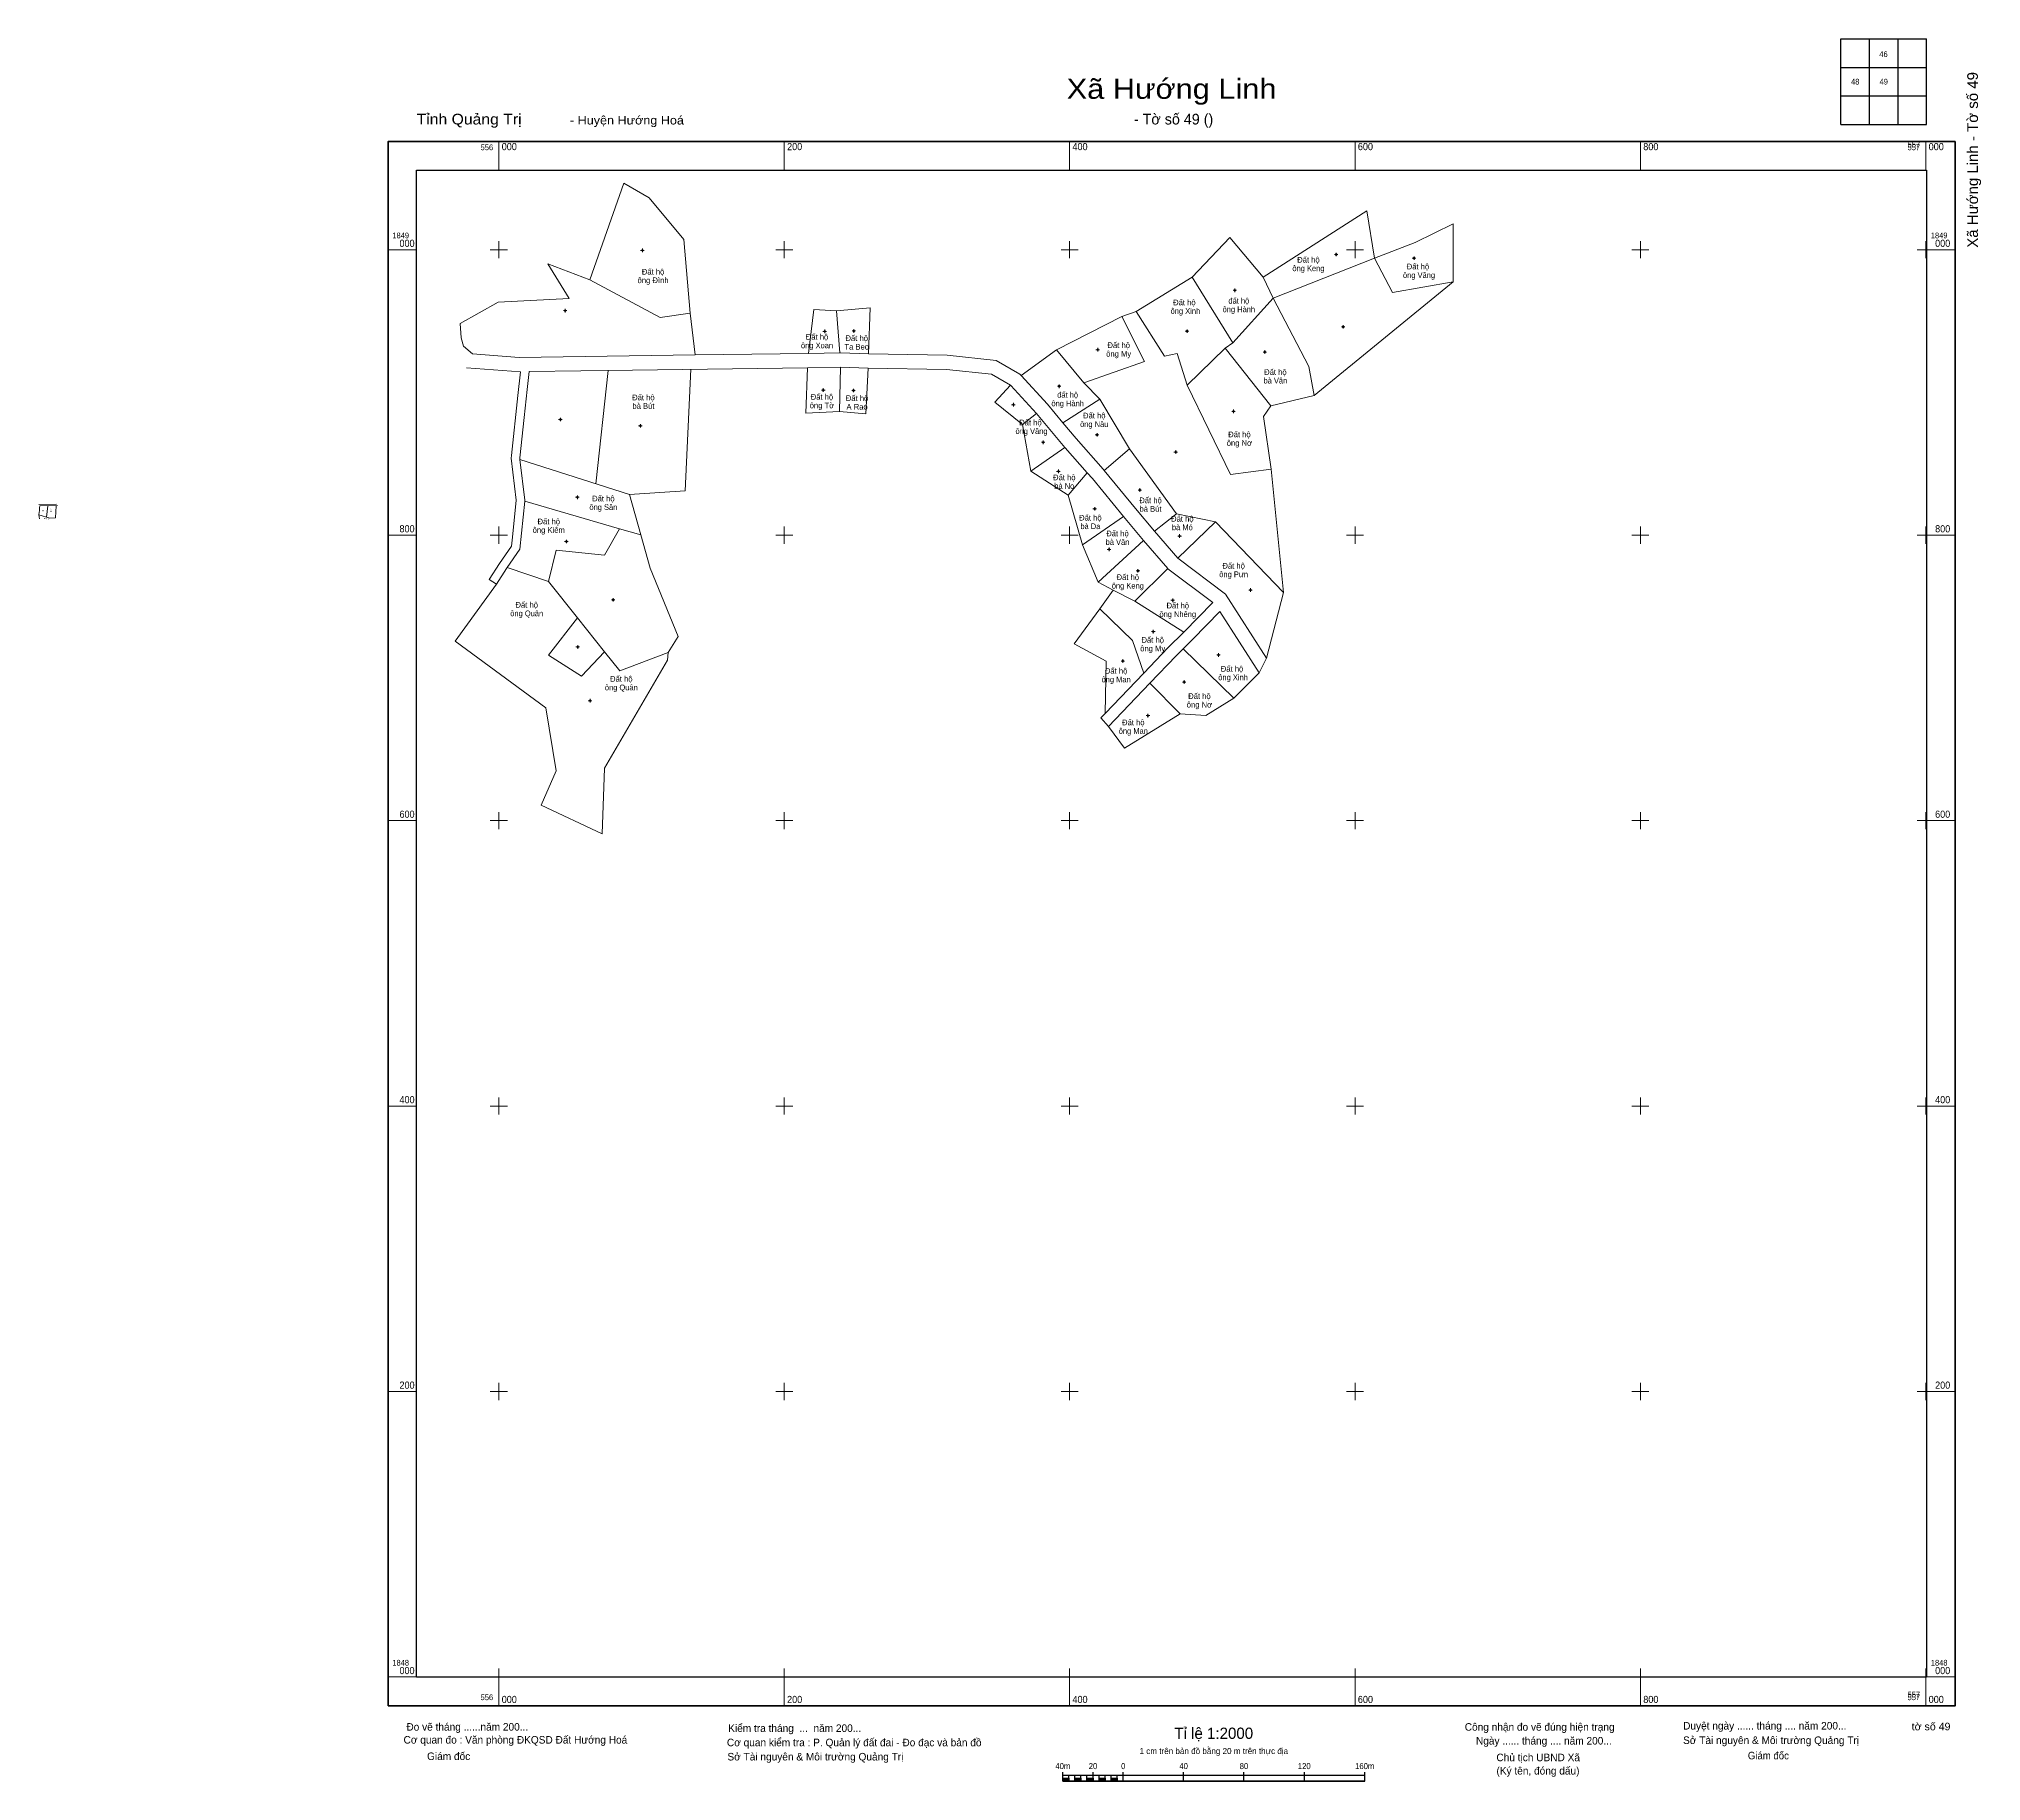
# Model space of a CAD drawing. Header units: metres. Extents: x 555678 to 557039, y 1847927 to 1849148.
import ezdxf
from ezdxf.enums import TextEntityAlignment as Align

# ---------------------------------------------------------------- set-up
doc = ezdxf.new("R2010")
doc.units = ezdxf.units.M
doc.header["$LTSCALE"] = 1.6
for name, color, linetype, lineweight in [('10', 7, 'Continuous', 13), ('11', 7, 'Continuous', 13), ('63', 7, 'Continuous', 13)]:
    doc.layers.add(name, color=color, linetype=linetype, lineweight=lineweight)
doc.layers.add('25', color=7, linetype='Continuous')

msp = doc.modelspace()

# ---------------------------------------------------------------- hatches: boundary and pattern name
at = {"layer": '11'}
for points in [[(556100.75, 1848999.57, 1), (556100.45, 1848999.57, 1)], [(556586.94, 1848996.66, 1), (556586.64, 1848996.66, 1)], [(556641.51, 1848994.09, 1), (556641.21, 1848994.09, 1)], [(556515.89, 1848971.59, 1), (556515.59, 1848971.59, 1)], [(556046.63, 1848957.36, 1), (556046.33, 1848957.36, 1)], [(556591.82, 1848945.99, 1), (556591.52, 1848945.99, 1)], [(556228.5, 1848942.76, 1), (556228.2, 1848942.76, 1)], [(556248.92, 1848943.08, 1), (556248.62, 1848943.08, 1)], [(556482.44, 1848942.93, 1), (556482.14, 1848942.93, 1)], [(556419.8, 1848929.98, 1), (556419.5, 1848929.98, 1)], [(556536.93, 1848928.33, 1), (556536.63, 1848928.33, 1)], [(556392.79, 1848904.37, 1), (556392.49, 1848904.37, 1)], [(556227.48, 1848901.65, 1), (556227.18, 1848901.65, 1)], [(556248.66, 1848901.36, 1), (556248.36, 1848901.36, 1)], [(556360.7, 1848891.39, 1), (556360.4, 1848891.39, 1)], [(556043.25, 1848881.04, 1), (556042.95, 1848881.04, 1)], [(556515.01, 1848886.75, 1), (556514.71, 1848886.75, 1)], [(556099.34, 1848876.61, 1), (556099.04, 1848876.61, 1)], [(556381.59, 1848865.06, 1), (556381.29, 1848865.06, 1)], [(556419.33, 1848870.33, 1), (556419.03, 1848870.33, 1)], [(556474.52, 1848858.26, 1), (556474.22, 1848858.26, 1)], [(556392.31, 1848844.71, 1), (556392.01, 1848844.71, 1)], [(556055.2, 1848826.6, 1), (556054.9, 1848826.6, 1)], [(556449.32, 1848831.65, 1), (556449.02, 1848831.65, 1)], [(555680.54, 1848817.16, 1), (555680.51, 1848817.16, 1)], [(555681.73, 1848811.71, 1), (555681.7, 1848811.71, 1)], [(555686.15, 1848816.71, 1), (555686.12, 1848816.71, 1)], [(556417.72, 1848818.45, 1), (556417.42, 1848818.45, 1)], [(556047.47, 1848795.58, 1), (556047.17, 1848795.58, 1)], [(556477.26, 1848799.38, 1), (556476.96, 1848799.38, 1)], [(556427.77, 1848790.08, 1), (556427.47, 1848790.08, 1)], [(556448.06, 1848775.02, 1), (556447.76, 1848775.02, 1)], [(556080.23, 1848754.67, 1), (556079.93, 1848754.67, 1)], [(556526.91, 1848761.56, 1), (556526.61, 1848761.56, 1)], [(556472.4, 1848754.37, 1), (556472.1, 1848754.37, 1)], [(556458.74, 1848732.44, 1), (556458.44, 1848732.44, 1)], [(556055.45, 1848721.66, 1), (556055.15, 1848721.66, 1)], [(556504.45, 1848716.1, 1), (556504.15, 1848716.1, 1)], [(556437.44, 1848711.8, 1), (556437.14, 1848711.8, 1)], [(556480.41, 1848697.06, 1), (556480.11, 1848697.06, 1)], [(556064.1, 1848684.03, 1), (556063.8, 1848684.03, 1)], [(556455.06, 1848673.56, 1), (556454.76, 1848673.56, 1)]]:
    msp.add_hatch(color=256, dxfattribs=at).paths.add_polyline_path(points)
at = {"layer": '63'}
for points in [[(556395.24, 1847927.02), (556395.24, 1847929.16), (556399.52, 1847929.16), (556399.52, 1847927.02)], [(556403.74, 1847927.02), (556403.74, 1847929.16), (556407.94, 1847929.16), (556407.94, 1847927.02)], [(556412.16, 1847927.02), (556412.16, 1847929.16), (556416.44, 1847929.16), (556416.44, 1847927.02)], [(556420.64, 1847927.02), (556420.64, 1847929.16), (556424.88, 1847929.16), (556424.88, 1847927.02)], [(556429.14, 1847927.02), (556429.14, 1847929.16), (556433.36, 1847929.16), (556433.36, 1847927.02)]]:
    msp.add_hatch(color=256, dxfattribs=at).paths.add_polyline_path(points)

# ---------------------------------------------------------------- linework, layer by layer
at = {"layer": '10'}
for p, q in [((556642.11, 1849005.14), (556613.7, 1848994)), ((556446.74, 1848956.67), (556485.77, 1848980.75)), ((556668.84, 1848977.55), (556571.3, 1848897.98)), ((556514.33, 1848934.71), (556542.68, 1848966.14)), ((556134.08, 1848955.55), (556137.52, 1848926.25)), ((556239.03, 1848927.77), (556236.73, 1848957.26)), ((556390.85, 1848929.93), (556436.68, 1848953.2)), ((556446.74, 1848956.67), (556436.68, 1848953.2)), ((556446.74, 1848956.67), (556466.37, 1848925.37)), ((556137.52, 1848926.25), (556217.01, 1848927.33)), ((556217.01, 1848927.33), (556239.03, 1848927.77)), ((556366.09, 1848911.89), (556390.85, 1848929.93)), ((556390.85, 1848929.93), (556410, 1848906.76)), ((556482.42, 1848905.12), (556509.01, 1848931.01)), ((556509.01, 1848931.01), (556541.11, 1848890.52)), ((555977.41, 1848917.29), (556015.24, 1848914.49)), ((556021.29, 1848914.7), (556019.89, 1848902.06)), ((556021.29, 1848914.7), (556093.73, 1848915.67)), ((556076.7, 1848915.44), (556067.94, 1848836.04)), ((556093.73, 1848915.67), (556216.23, 1848917.31)), ((556216.23, 1848917.31), (556239.33, 1848917.78)), ((556239.33, 1848917.78), (556238.74, 1848886.67)), ((556239.33, 1848917.78), (556258.75, 1848916.97)), ((556421.14, 1848895.32), (556410, 1848906.76)), ((556019.89, 1848902.06), (556017.72, 1848882.4)), ((556421.14, 1848895.32), (556395.24, 1848878.82)), ((556441.97, 1848860.51), (556421.14, 1848895.32)), ((556571.3, 1848897.98), (556541.11, 1848890.52)), ((556367.06, 1848877.62), (556376.82, 1848885.34)), ((556372.71, 1848844.78), (556367.06, 1848877.62)), ((556376.82, 1848885.34), (556396.63, 1848861.5)), ((556014.72, 1848853.06), (556091.61, 1848828.47)), ((556424.25, 1848845.35), (556441.97, 1848860.51)), ((556474.81, 1848814.97), (556441.97, 1848860.51)), ((556398.91, 1848827.92), (556412.38, 1848843.73)), ((556412.38, 1848843.73), (556415.95, 1848839.7)), ((556415.95, 1848839.7), (556437.86, 1848813.19)), ((556541.22, 1848846.26), (556549.83, 1848759.85)), ((556018.13, 1848823.72), (556084.57, 1848804.47)), ((556091.61, 1848828.47), (556099.49, 1848800.15)), ((556408.94, 1848793.18), (556398.91, 1848827.92)), ((555689.97, 1848821.68), (555677.63, 1848821.51)), ((555677.69, 1848814.36), (555685.38, 1848811.9)), ((555678.2, 1848819.26), (555677.99, 1848817.29)), ((555678.34, 1848820.52), (555678.2, 1848819.26)), ((555678.34, 1848820.52), (555690.62, 1848820.68)), ((555683.88, 1848820.6), (555683.01, 1848812.66)), ((556437.86, 1848813.19), (556408.94, 1848793.18)), ((556437.86, 1848813.19), (556451.77, 1848796.31)), ((556459.38, 1848802.8), (556474.81, 1848814.97)), ((556084.57, 1848804.47), (556099.49, 1848800.15)), ((556419.93, 1848766.98), (556451.77, 1848796.31)), ((556468.75, 1848776.59), (556451.77, 1848796.31)), ((556408.94, 1848793.18), (556419.93, 1848766.98)), ((555993.29, 1848768.99), (555998.33, 1848765.72)), ((556034.9, 1848767.45), (556005.83, 1848777.42)), ((556468.75, 1848776.59), (556445.6, 1848753.74)), ((555969.47, 1848725.68), (555998.33, 1848765.72)), ((556055.17, 1848742.05), (556034.9, 1848767.45)), ((556430.56, 1848761.5), (556419.93, 1848766.98)), ((556421.12, 1848748.5), (556430.56, 1848761.5)), ((556445.6, 1848753.74), (556430.56, 1848761.5)), ((556549.83, 1848759.85), (556538.04, 1848713.77)), ((556074.14, 1848718.27), (556055.17, 1848742.05)), ((556480.01, 1848732.15), (556445.6, 1848753.74)), ((556479.55, 1848720.37), (556515.15, 1848685.79)), ((556451.97, 1848703.39), (556424.83, 1848675.11)), ((556532.74, 1848703.51), (556515.15, 1848685.79)), ((556532.74, 1848703.51), (556538.04, 1848713.77)), ((556427.15, 1848665.97), (556456.26, 1848696.31)), ((556477.54, 1848674.89), (556456.26, 1848696.31)), ((556421.82, 1848671.98), (556424.83, 1848675.11)), ((556427.15, 1848665.97), (556421.82, 1848671.98))]:
    msp.add_line(p, q, dxfattribs=at)
for points in [[(556134.08, 1848955.55), (556129.53, 1849007.07), (556105.34, 1849036.39), (556087.66, 1849046.65), (556063.75, 1848978.98)], [(556613.7, 1848994), (556608.28, 1849027.18), (556535.54, 1848980.88)], [(556668.84, 1848977.55), (556668.73, 1849018.13), (556642.11, 1849005.14)], [(556535.54, 1848980.88), (556512.36, 1849008.48), (556485.77, 1848980.75)], [(556063.75, 1848978.98), (556034.38, 1848990.13), (556049.3, 1848965.94), (555999.62, 1848963.31), (555972.8, 1848948.4)], [(556613.7, 1848994), (556542.68, 1848966.14), (556535.54, 1848980.88)], [(556668.84, 1848977.55), (556626.21, 1848970.06), (556613.7, 1848994)], [(556134.08, 1848955.55), (556113.13, 1848952.49), (556063.75, 1848978.98)], [(556509.01, 1848931.01), (556514.33, 1848934.71), (556485.77, 1848980.75)], [(556259.15, 1848926.97), (556260.28, 1848959.19), (556236.73, 1848957.26)], [(556571.3, 1848897.98), (556567.69, 1848918.26), (556542.68, 1848966.14)], [(556137.52, 1848926.25), (556014.18, 1848924.6), (555981.43, 1848927.03), (555975.26, 1848932.36), (555973.6, 1848938.29), (555972.8, 1848948.4)], [(556236.73, 1848957.26), (556220.67, 1848958.19), (556217.01, 1848927.33)], [(556436.68, 1848953.2), (556452.55, 1848921.66), (556410, 1848906.76)], [(556239.03, 1848927.77), (556239.53, 1848927.78), (556259.15, 1848926.97)], [(556366.09, 1848911.89), (556365.19, 1848912.88), (556348.4, 1848922.46), (556314.13, 1848926.07), (556259.15, 1848926.97)], [(556466.37, 1848925.37), (556475.25, 1848927.23), (556482.42, 1848905.12)], [(555993.29, 1848768.99), (556000.37, 1848780.07), (556008.82, 1848792.42), (556009.46, 1848798.57), (556012.18, 1848824.56), (556008.55, 1848854.04), (556008.75, 1848855.87), (556013.4, 1848897.87), (556015.24, 1848914.49)], [(556091.61, 1848828.47), (556130.62, 1848831.09), (556134.57, 1848916.22)], [(556216.23, 1848917.31), (556215.04, 1848885.52), (556238.74, 1848886.67)], [(556258.75, 1848916.97), (556257.25, 1848884.94), (556238.74, 1848886.67)], [(556258.75, 1848916.97), (556313.61, 1848916.07), (556345.26, 1848912.74), (556358.54, 1848905.17)], [(556358.54, 1848905.17), (556347.48, 1848893.27), (556367.06, 1848877.62)], [(556358.54, 1848905.17), (556358.87, 1848904.98), (556376.82, 1848885.34)], [(556395.24, 1848878.82), (556384.56, 1848891.69), (556366.09, 1848911.89)], [(556541.22, 1848846.26), (556512.8, 1848842.49), (556482.42, 1848905.12)], [(556017.72, 1848882.4), (556014.59, 1848854.11), (556014.72, 1848853.06)], [(556424.25, 1848845.35), (556423.46, 1848846.3), (556404.51, 1848867.65), (556395.24, 1848878.82)], [(556541.22, 1848846.26), (556535.79, 1848883.13), (556541.11, 1848890.52)], [(556014.72, 1848853.06), (556018.22, 1848824.63), (556018.13, 1848823.72)], [(556396.63, 1848861.5), (556372.71, 1848844.78), (556398.91, 1848827.92)], [(556412.38, 1848843.73), (556396.97, 1848861.09), (556396.63, 1848861.5)], [(556424.25, 1848845.35), (556446.22, 1848818.78), (556459.38, 1848802.8)], [(556018.13, 1848823.72), (556014.63, 1848790.29), (556005.83, 1848777.42)], [(555677.99, 1848817.29), (555677.67, 1848814.46), (555677.69, 1848814.36)], [(555677.69, 1848814.36), (555678.04, 1848811.51), (555678.03, 1848811.42)], [(555685.38, 1848811.9), (555689.28, 1848812.16), (555689.67, 1848820.67)], [(556459.38, 1848802.8), (556475.75, 1848783.79), (556502.25, 1848809.35)], [(556474.81, 1848814.97), (556502.25, 1848809.35), (556549.83, 1848759.85)], [(556084.57, 1848804.47), (556073.95, 1848786), (556040.17, 1848789.6), (556034.9, 1848767.45)], [(556118.56, 1848717.88), (556125.65, 1848728.96), (556105.97, 1848776.86), (556099.49, 1848800.15)], [(556538.04, 1848713.77), (556509.31, 1848758.58), (556475.75, 1848783.79)], [(555998.33, 1848765.72), (556005.36, 1848776.74), (556005.83, 1848777.42)], [(556468.75, 1848776.59), (556468.89, 1848776.43), (556500.32, 1848752.83), (556480.01, 1848732.15)], [(556055.17, 1848742.05), (556034.71, 1848715.97), (556057.86, 1848701.27), (556074.14, 1848718.27)], [(556421.12, 1848748.5), (556403.25, 1848723.88), (556425.55, 1848711.83), (556424.83, 1848675.11)], [(556451.97, 1848703.39), (556444.02, 1848726.25), (556421.12, 1848748.5)], [(556532.74, 1848703.51), (556505.23, 1848746.42), (556486.33, 1848727.17), (556479.55, 1848720.37)], [(556480.01, 1848732.15), (556468.93, 1848721.04), (556451.97, 1848703.39)], [(555969.47, 1848725.68), (556033.03, 1848679.08), (556040.26, 1848634.83), (556029.66, 1848610.83), (556072.37, 1848590.65), (556074.02, 1848636.76), (556118.26, 1848712.5), (556118.56, 1848717.88)], [(556074.14, 1848718.27), (556084.83, 1848704.88), (556118.56, 1848717.88)], [(556456.26, 1848696.31), (556474.64, 1848715.45), (556479.55, 1848720.37)], [(556477.54, 1848674.89), (556438.54, 1848650.82), (556427.15, 1848665.97)], [(556477.54, 1848674.89), (556495.47, 1848673.76), (556515.15, 1848685.79)]]:
    msp.add_lwpolyline(points, dxfattribs=at)
at = {"layer": '11'}
for p, q in [((556100.6, 1849000.82), (556100.6, 1849000.2)), ((556099.98, 1848999.57), (556099.35, 1848999.57)), ((556100.6, 1848998.94), (556100.6, 1848998.32)), ((556101.85, 1848999.57), (556101.22, 1848999.57)), ((556586.16, 1848996.66), (556585.54, 1848996.66)), ((556586.79, 1848997.91), (556586.79, 1848997.28)), ((556586.79, 1848996.04), (556586.79, 1848995.41)), ((556588.04, 1848996.66), (556587.42, 1848996.66)), ((556640.74, 1848994.09), (556640.11, 1848994.09)), ((556641.36, 1848995.34), (556641.36, 1848994.72)), ((556641.36, 1848993.46), (556641.36, 1848992.84)), ((556642.61, 1848994.09), (556641.98, 1848994.09)), ((556515.74, 1848972.84), (556515.74, 1848972.22)), ((556515.12, 1848971.59), (556514.49, 1848971.59)), ((556515.74, 1848970.96), (556515.74, 1848970.34)), ((556516.99, 1848971.59), (556516.36, 1848971.59)), ((556045.86, 1848957.36), (556045.23, 1848957.36)), ((556046.48, 1848958.61), (556046.48, 1848957.98)), ((556046.48, 1848956.74), (556046.48, 1848956.11)), ((556047.73, 1848957.36), (556047.1, 1848957.36)), ((556591.05, 1848945.99), (556590.42, 1848945.99)), ((556591.67, 1848947.24), (556591.67, 1848946.62)), ((556591.67, 1848945.36), (556591.67, 1848944.74)), ((556592.92, 1848945.99), (556592.3, 1848945.99)), ((556227.72, 1848942.76), (556227.1, 1848942.76)), ((556228.35, 1848944.01), (556228.35, 1848943.38)), ((556228.35, 1848942.14), (556228.35, 1848941.51)), ((556229.6, 1848942.76), (556228.98, 1848942.76)), ((556248.14, 1848943.08), (556247.52, 1848943.08)), ((556248.77, 1848944.33), (556248.77, 1848943.7)), ((556248.77, 1848942.46), (556248.77, 1848941.83)), ((556250.02, 1848943.08), (556249.4, 1848943.08)), ((556481.66, 1848942.93), (556481.04, 1848942.93)), ((556482.29, 1848944.18), (556482.29, 1848943.56)), ((556482.29, 1848942.3), (556482.29, 1848941.68)), ((556483.54, 1848942.93), (556482.92, 1848942.93)), ((556419.02, 1848929.98), (556418.4, 1848929.98)), ((556419.65, 1848931.23), (556419.65, 1848930.6)), ((556419.65, 1848929.36), (556419.65, 1848928.73)), ((556420.9, 1848929.98), (556420.28, 1848929.98)), ((556536.16, 1848928.33), (556535.53, 1848928.33)), ((556536.78, 1848929.58), (556536.78, 1848928.96)), ((556536.78, 1848927.7), (556536.78, 1848927.08)), ((556538.03, 1848928.33), (556537.4, 1848928.33)), ((556392.02, 1848904.37), (556391.39, 1848904.37)), ((556392.64, 1848905.62), (556392.64, 1848905)), ((556393.89, 1848904.37), (556393.26, 1848904.37)), ((556226.7, 1848901.65), (556226.08, 1848901.65)), ((556227.33, 1848902.9), (556227.33, 1848902.28)), ((556227.33, 1848901.02), (556227.33, 1848900.4)), ((556228.58, 1848901.65), (556227.95, 1848901.65)), ((556247.88, 1848901.36), (556247.26, 1848901.36)), ((556248.51, 1848902.61), (556248.51, 1848901.98)), ((556248.51, 1848900.74), (556248.51, 1848900.11)), ((556249.76, 1848901.36), (556249.14, 1848901.36)), ((556359.93, 1848891.39), (556359.3, 1848891.39)), ((556360.55, 1848892.64), (556360.55, 1848892.02)), ((556360.55, 1848890.76), (556360.55, 1848890.14)), ((556361.8, 1848891.39), (556361.18, 1848891.39)), ((556392.64, 1848903.74), (556392.64, 1848903.12)), ((556042.47, 1848881.04), (556041.85, 1848881.04)), ((556043.1, 1848882.29), (556043.1, 1848881.67)), ((556043.1, 1848880.41), (556043.1, 1848879.79)), ((556044.35, 1848881.04), (556043.72, 1848881.04)), ((556099.19, 1848877.86), (556099.19, 1848877.23)), ((556514.24, 1848886.75), (556513.61, 1848886.75)), ((556514.86, 1848888), (556514.86, 1848887.38)), ((556514.86, 1848886.12), (556514.86, 1848885.5)), ((556516.11, 1848886.75), (556515.48, 1848886.75)), ((556098.57, 1848876.61), (556097.94, 1848876.61)), ((556099.19, 1848875.99), (556099.19, 1848875.36)), ((556100.44, 1848876.61), (556099.81, 1848876.61)), ((556380.81, 1848865.06), (556380.19, 1848865.06)), ((556381.44, 1848866.31), (556381.44, 1848865.68)), ((556381.44, 1848864.44), (556381.44, 1848863.81)), ((556382.69, 1848865.06), (556382.06, 1848865.06)), ((556418.56, 1848870.33), (556417.93, 1848870.33)), ((556419.18, 1848871.58), (556419.18, 1848870.96)), ((556419.18, 1848869.7), (556419.18, 1848869.08)), ((556420.43, 1848870.33), (556419.81, 1848870.33)), ((556473.74, 1848858.26), (556473.12, 1848858.26)), ((556474.37, 1848859.51), (556474.37, 1848858.88)), ((556474.37, 1848857.64), (556474.37, 1848857.01)), ((556475.62, 1848858.26), (556475, 1848858.26)), ((556391.54, 1848844.71), (556390.91, 1848844.71)), ((556392.16, 1848845.96), (556392.16, 1848845.34)), ((556392.16, 1848844.08), (556392.16, 1848843.46)), ((556393.41, 1848844.71), (556392.78, 1848844.71)), ((556054.43, 1848826.6), (556053.8, 1848826.6)), ((556055.05, 1848827.85), (556055.05, 1848827.22)), ((556055.05, 1848825.98), (556055.05, 1848825.35)), ((556056.3, 1848826.6), (556055.68, 1848826.6)), ((556448.55, 1848831.65), (556447.92, 1848831.65)), ((556449.17, 1848832.9), (556449.17, 1848832.28)), ((556449.17, 1848831.02), (556449.17, 1848830.4)), ((556450.42, 1848831.65), (556449.8, 1848831.65)), ((555680.46, 1848817.16), (555680.4, 1848817.16)), ((555680.52, 1848817.28), (555680.52, 1848817.22)), ((555680.52, 1848817.09), (555680.52, 1848817.03)), ((555680.65, 1848817.16), (555680.59, 1848817.16)), ((555681.66, 1848811.71), (555681.59, 1848811.71)), ((555681.72, 1848811.84), (555681.72, 1848811.77)), ((555681.72, 1848811.65), (555681.72, 1848811.59)), ((555681.84, 1848811.71), (555681.78, 1848811.71)), ((555686.07, 1848816.71), (555686.01, 1848816.71)), ((555686.13, 1848816.84), (555686.13, 1848816.77)), ((555686.13, 1848816.65), (555686.13, 1848816.59)), ((555686.26, 1848816.71), (555686.2, 1848816.71)), ((556416.94, 1848818.45), (556416.32, 1848818.45)), ((556417.57, 1848819.7), (556417.57, 1848819.08)), ((556417.57, 1848817.82), (556417.57, 1848817.2)), ((556418.82, 1848818.45), (556418.19, 1848818.45)), ((556046.69, 1848795.58), (556046.07, 1848795.58)), ((556047.32, 1848796.83), (556047.32, 1848796.2)), ((556048.57, 1848795.58), (556047.94, 1848795.58)), ((556476.48, 1848799.38), (556475.86, 1848799.38)), ((556477.11, 1848800.63), (556477.11, 1848800)), ((556477.11, 1848798.76), (556477.11, 1848798.13)), ((556478.36, 1848799.38), (556477.74, 1848799.38)), ((556047.32, 1848794.96), (556047.32, 1848794.33)), ((556427, 1848790.08), (556426.37, 1848790.08)), ((556427.62, 1848791.33), (556427.62, 1848790.7)), ((556427.62, 1848789.46), (556427.62, 1848788.83)), ((556428.87, 1848790.08), (556428.24, 1848790.08)), ((556447.28, 1848775.02), (556446.66, 1848775.02)), ((556447.91, 1848776.27), (556447.91, 1848775.64)), ((556447.91, 1848774.4), (556447.91, 1848773.77)), ((556449.16, 1848775.02), (556448.54, 1848775.02)), ((556079.45, 1848754.67), (556078.83, 1848754.67)), ((556080.08, 1848755.92), (556080.08, 1848755.3)), ((556081.33, 1848754.67), (556080.7, 1848754.67)), ((556472.25, 1848755.62), (556472.25, 1848755)), ((556526.14, 1848761.56), (556525.51, 1848761.56)), ((556526.76, 1848762.81), (556526.76, 1848762.18)), ((556526.76, 1848760.94), (556526.76, 1848760.31)), ((556528.01, 1848761.56), (556527.38, 1848761.56)), ((556080.08, 1848754.04), (556080.08, 1848753.42)), ((556471.62, 1848754.37), (556471, 1848754.37)), ((556472.25, 1848753.74), (556472.25, 1848753.12)), ((556473.5, 1848754.37), (556472.88, 1848754.37)), ((556457.96, 1848732.44), (556457.34, 1848732.44)), ((556458.59, 1848733.69), (556458.59, 1848733.06)), ((556458.59, 1848731.82), (556458.59, 1848731.19)), ((556459.84, 1848732.44), (556459.22, 1848732.44)), ((556054.68, 1848721.66), (556054.05, 1848721.66)), ((556055.3, 1848722.91), (556055.3, 1848722.28)), ((556055.3, 1848721.04), (556055.3, 1848720.41)), ((556056.55, 1848721.66), (556055.93, 1848721.66)), ((556503.68, 1848716.1), (556503.05, 1848716.1)), ((556504.3, 1848717.35), (556504.3, 1848716.72)), ((556504.3, 1848715.48), (556504.3, 1848714.85)), ((556505.55, 1848716.1), (556504.93, 1848716.1)), ((556436.66, 1848711.8), (556436.04, 1848711.8)), ((556437.29, 1848713.05), (556437.29, 1848712.42)), ((556437.29, 1848711.18), (556437.29, 1848710.55)), ((556438.54, 1848711.8), (556437.92, 1848711.8)), ((556479.64, 1848697.06), (556479.01, 1848697.06)), ((556480.26, 1848698.31), (556480.26, 1848697.68)), ((556480.26, 1848696.44), (556480.26, 1848695.81)), ((556481.51, 1848697.06), (556480.88, 1848697.06)), ((556063.32, 1848684.03), (556062.7, 1848684.03)), ((556063.95, 1848685.28), (556063.95, 1848684.66)), ((556063.95, 1848683.4), (556063.95, 1848682.78)), ((556065.2, 1848684.03), (556064.57, 1848684.03)), ((556454.28, 1848673.56), (556453.66, 1848673.56)), ((556454.91, 1848674.81), (556454.91, 1848674.18)), ((556456.16, 1848673.56), (556455.54, 1848673.56)), ((556454.91, 1848672.94), (556454.91, 1848672.31))]:
    msp.add_line(p, q, dxfattribs=at)
for points in [[(556100.6, 1849000.2), (556099.98, 1848999.57), (556100.6, 1848998.94), (556101.22, 1848999.57)], [(556586.79, 1848997.28), (556586.16, 1848996.66), (556586.79, 1848996.04), (556587.42, 1848996.66)], [(556641.36, 1848994.72), (556640.74, 1848994.09), (556641.36, 1848993.46), (556641.98, 1848994.09)], [(556515.74, 1848972.22), (556515.12, 1848971.59), (556515.74, 1848970.96), (556516.36, 1848971.59)], [(556046.48, 1848957.98), (556045.86, 1848957.36), (556046.48, 1848956.74), (556047.1, 1848957.36)], [(556591.67, 1848946.62), (556591.05, 1848945.99), (556591.67, 1848945.36), (556592.3, 1848945.99)], [(556228.35, 1848943.38), (556227.72, 1848942.76), (556228.35, 1848942.14), (556228.98, 1848942.76)], [(556248.77, 1848943.7), (556248.14, 1848943.08), (556248.77, 1848942.46), (556249.4, 1848943.08)], [(556482.29, 1848943.56), (556481.66, 1848942.93), (556482.29, 1848942.3), (556482.92, 1848942.93)], [(556419.65, 1848930.6), (556419.02, 1848929.98), (556419.65, 1848929.36), (556420.28, 1848929.98)], [(556536.78, 1848928.96), (556536.16, 1848928.33), (556536.78, 1848927.7), (556537.4, 1848928.33)], [(556392.64, 1848905), (556392.02, 1848904.37), (556392.64, 1848903.74), (556393.26, 1848904.37)], [(556227.33, 1848902.28), (556226.7, 1848901.65), (556227.33, 1848901.02), (556227.95, 1848901.65)], [(556248.51, 1848901.98), (556247.88, 1848901.36), (556248.51, 1848900.74), (556249.14, 1848901.36)], [(556360.55, 1848892.02), (556359.93, 1848891.39), (556360.55, 1848890.76), (556361.18, 1848891.39)], [(556043.1, 1848881.67), (556042.47, 1848881.04), (556043.1, 1848880.41), (556043.72, 1848881.04)], [(556099.19, 1848877.23), (556098.57, 1848876.61), (556099.19, 1848875.99), (556099.81, 1848876.61)], [(556514.86, 1848887.38), (556514.24, 1848886.75), (556514.86, 1848886.12), (556515.48, 1848886.75)], [(556381.44, 1848865.68), (556380.81, 1848865.06), (556381.44, 1848864.44), (556382.06, 1848865.06)], [(556419.18, 1848870.96), (556418.56, 1848870.33), (556419.18, 1848869.7), (556419.81, 1848870.33)], [(556474.37, 1848858.88), (556473.74, 1848858.26), (556474.37, 1848857.64), (556475, 1848858.26)], [(556392.16, 1848845.34), (556391.54, 1848844.71), (556392.16, 1848844.08), (556392.78, 1848844.71)], [(556055.05, 1848827.22), (556054.43, 1848826.6), (556055.05, 1848825.98), (556055.68, 1848826.6)], [(556449.17, 1848832.28), (556448.55, 1848831.65), (556449.17, 1848831.02), (556449.8, 1848831.65)], [(555680.52, 1848817.22), (555680.46, 1848817.16), (555680.52, 1848817.09), (555680.59, 1848817.16)], [(555681.72, 1848811.77), (555681.66, 1848811.71), (555681.72, 1848811.65), (555681.78, 1848811.71)], [(555686.13, 1848816.77), (555686.07, 1848816.71), (555686.13, 1848816.65), (555686.2, 1848816.71)], [(556417.57, 1848819.08), (556416.94, 1848818.45), (556417.57, 1848817.82), (556418.19, 1848818.45)], [(556047.32, 1848796.2), (556046.69, 1848795.58), (556047.32, 1848794.96), (556047.94, 1848795.58)], [(556477.11, 1848800), (556476.48, 1848799.38), (556477.11, 1848798.76), (556477.74, 1848799.38)], [(556427.62, 1848790.7), (556427, 1848790.08), (556427.62, 1848789.46), (556428.24, 1848790.08)], [(556447.91, 1848775.64), (556447.28, 1848775.02), (556447.91, 1848774.4), (556448.54, 1848775.02)], [(556080.08, 1848755.3), (556079.45, 1848754.67), (556080.08, 1848754.04), (556080.7, 1848754.67)], [(556472.25, 1848755), (556471.62, 1848754.37), (556472.25, 1848753.74), (556472.88, 1848754.37)], [(556526.76, 1848762.18), (556526.14, 1848761.56), (556526.76, 1848760.94), (556527.38, 1848761.56)], [(556458.59, 1848733.06), (556457.96, 1848732.44), (556458.59, 1848731.82), (556459.22, 1848732.44)], [(556055.3, 1848722.28), (556054.68, 1848721.66), (556055.3, 1848721.04), (556055.93, 1848721.66)], [(556504.3, 1848716.72), (556503.68, 1848716.1), (556504.3, 1848715.48), (556504.93, 1848716.1)], [(556437.29, 1848712.42), (556436.66, 1848711.8), (556437.29, 1848711.18), (556437.92, 1848711.8)], [(556480.26, 1848697.68), (556479.64, 1848697.06), (556480.26, 1848696.44), (556480.88, 1848697.06)], [(556063.95, 1848684.66), (556063.32, 1848684.03), (556063.95, 1848683.4), (556064.57, 1848684.03)], [(556454.91, 1848674.18), (556454.28, 1848673.56), (556454.91, 1848672.94), (556455.54, 1848673.56)]]:
    msp.add_lwpolyline(points, close=True, dxfattribs=at)
for centre, radius in [((556100.6, 1848999.57), 0.15), ((556586.79, 1848996.66), 0.15), ((556641.36, 1848994.09), 0.15), ((556515.74, 1848971.59), 0.15), ((556046.48, 1848957.36), 0.15), ((556591.67, 1848945.99), 0.15), ((556228.35, 1848942.76), 0.15), ((556248.77, 1848943.08), 0.15), ((556482.29, 1848942.93), 0.15), ((556419.65, 1848929.98), 0.15), ((556536.78, 1848928.33), 0.15), ((556392.64, 1848904.37), 0.15), ((556227.33, 1848901.65), 0.15), ((556248.51, 1848901.36), 0.15), ((556360.55, 1848891.39), 0.15), ((556043.1, 1848881.04), 0.15), ((556514.86, 1848886.75), 0.15), ((556099.19, 1848876.61), 0.15), ((556381.44, 1848865.06), 0.15), ((556419.18, 1848870.33), 0.15), ((556474.37, 1848858.26), 0.15), ((556392.16, 1848844.71), 0.15), ((556055.05, 1848826.6), 0.15), ((556449.17, 1848831.65), 0.15), ((555680.52, 1848817.16), 0.015), ((555681.72, 1848811.71), 0.015), ((555686.13, 1848816.71), 0.015), ((556417.57, 1848818.45), 0.15), ((556047.32, 1848795.58), 0.15), ((556477.11, 1848799.38), 0.15), ((556427.62, 1848790.08), 0.15), ((556447.91, 1848775.02), 0.15), ((556080.08, 1848754.67), 0.15), ((556526.76, 1848761.56), 0.15), ((556472.25, 1848754.37), 0.15), ((556458.59, 1848732.44), 0.15), ((556055.3, 1848721.66), 0.15), ((556504.3, 1848716.1), 0.15), ((556437.29, 1848711.8), 0.15), ((556480.26, 1848697.06), 0.15), ((556063.95, 1848684.03), 0.15), ((556454.91, 1848673.56), 0.15)]:
    msp.add_circle(centre, radius, dxfattribs=at)
at = {"layer": '63', "lineweight": 25}
for p, q in [((556940.53, 1849147.75), (557000.53, 1849147.75)), ((556940.53, 1849087.75), (556940.53, 1849147.75)), ((556960.53, 1849087.75), (556960.53, 1849147.75)), ((556980.53, 1849087.75), (556980.53, 1849147.75)), ((556940.53, 1849127.75), (557000.53, 1849127.75)), ((556940.53, 1849107.75), (557000.53, 1849107.75)), ((556395.24, 1847927.02), (556395.24, 1847933.36)), ((556395.24, 1847931.26), (556606.82, 1847931.26)), ((556395.24, 1847927.02), (556395.24, 1847931.26)), ((556399.52, 1847927.02), (556399.52, 1847931.26)), ((556403.74, 1847927.02), (556403.74, 1847931.26)), ((556407.94, 1847927.02), (556407.94, 1847931.26)), ((556412.16, 1847927.02), (556412.16, 1847931.26)), ((556416.44, 1847927.02), (556416.44, 1847933.36)), ((556416.44, 1847927.02), (556416.44, 1847931.26)), ((556420.64, 1847927.02), (556420.64, 1847931.26)), ((556424.88, 1847927.02), (556424.88, 1847931.26)), ((556429.14, 1847927.02), (556429.14, 1847931.26)), ((556433.36, 1847927.02), (556433.36, 1847931.26)), ((556437.52, 1847927.02), (556437.52, 1847933.36)), ((556479.9, 1847927.02), (556479.9, 1847933.36)), ((556522.18, 1847927.02), (556522.18, 1847933.36)), ((556564.5, 1847927.02), (556564.5, 1847933.36)), ((556606.82, 1847927.02), (556606.82, 1847933.36))]:
    msp.add_line(p, q, dxfattribs=at)
at = {"layer": '63'}
for p, q in [((556000, 1849055.75), (556000, 1849075.75)), ((556200, 1849055.75), (556200, 1849075.75)), ((556400, 1849055.75), (556400, 1849075.75)), ((556600, 1849055.75), (556600, 1849075.75)), ((556800, 1849055.75), (556800, 1849075.75)), ((557000, 1849055.75), (557000, 1849075.75)), ((555922.36, 1849000), (555942.36, 1849000)), ((555994, 1849000), (556006, 1849000)), ((556000, 1848994), (556000, 1849006)), ((556194, 1849000), (556206, 1849000)), ((556200, 1848994), (556200, 1849006)), ((556394, 1849000), (556406, 1849000)), ((556400, 1848994), (556400, 1849006)), ((556594, 1849000), (556606, 1849000)), ((556600, 1848994), (556600, 1849006)), ((556794, 1849000), (556806, 1849000)), ((556800, 1848994), (556800, 1849006)), ((556994, 1849000), (557006, 1849000)), ((557000, 1848994), (557000, 1849006)), ((557000.53, 1849000), (557020.53, 1849000)), ((555922.36, 1848800), (555942.36, 1848800)), ((555994, 1848800), (556006, 1848800)), ((556000, 1848794), (556000, 1848806)), ((556194, 1848800), (556206, 1848800)), ((556200, 1848794), (556200, 1848806)), ((556394, 1848800), (556406, 1848800)), ((556400, 1848794), (556400, 1848806)), ((556594, 1848800), (556606, 1848800)), ((556600, 1848794), (556600, 1848806)), ((556794, 1848800), (556806, 1848800)), ((556800, 1848794), (556800, 1848806)), ((556994, 1848800), (557006, 1848800)), ((557000, 1848794), (557000, 1848806)), ((557000.53, 1848800), (557020.53, 1848800)), ((556000, 1848594), (556000, 1848606)), ((556200, 1848594), (556200, 1848606)), ((556400, 1848594), (556400, 1848606)), ((556600, 1848594), (556600, 1848606)), ((556800, 1848594), (556800, 1848606)), ((557000, 1848594), (557000, 1848606)), ((555922.36, 1848600), (555942.36, 1848600)), ((555994, 1848600), (556006, 1848600)), ((556194, 1848600), (556206, 1848600)), ((556394, 1848600), (556406, 1848600)), ((556594, 1848600), (556606, 1848600)), ((556794, 1848600), (556806, 1848600)), ((556994, 1848600), (557006, 1848600)), ((557000.53, 1848600), (557020.53, 1848600)), ((556000, 1848394), (556000, 1848406)), ((556200, 1848394), (556200, 1848406)), ((556400, 1848394), (556400, 1848406)), ((556600, 1848394), (556600, 1848406)), ((556800, 1848394), (556800, 1848406)), ((557000, 1848394), (557000, 1848406)), ((555922.36, 1848400), (555942.36, 1848400)), ((555994, 1848400), (556006, 1848400)), ((556194, 1848400), (556206, 1848400)), ((556394, 1848400), (556406, 1848400)), ((556594, 1848400), (556606, 1848400)), ((556794, 1848400), (556806, 1848400)), ((556994, 1848400), (557006, 1848400)), ((557000.53, 1848400), (557020.53, 1848400)), ((555922.36, 1848200), (555942.36, 1848200)), ((555994, 1848200), (556006, 1848200)), ((556000, 1848194), (556000, 1848206)), ((556194, 1848200), (556206, 1848200)), ((556200, 1848194), (556200, 1848206)), ((556394, 1848200), (556406, 1848200)), ((556400, 1848194), (556400, 1848206)), ((556594, 1848200), (556606, 1848200)), ((556600, 1848194), (556600, 1848206)), ((556794, 1848200), (556806, 1848200)), ((556800, 1848194), (556800, 1848206)), ((556994, 1848200), (557006, 1848200)), ((557000, 1848194), (557000, 1848206)), ((557000.53, 1848200), (557020.53, 1848200)), ((556000, 1847994), (556000, 1848006)), ((556200, 1847994), (556200, 1848006)), ((556400, 1847994), (556400, 1848006)), ((556600, 1847994), (556600, 1848006)), ((556800, 1847994), (556800, 1848006)), ((557000, 1847994), (557000, 1848006)), ((555922.36, 1848000), (555942.36, 1848000)), ((555994, 1848000), (556006, 1848000)), ((556000, 1847979.77), (556000, 1847999.77)), ((556194, 1848000), (556206, 1848000)), ((556200, 1847979.77), (556200, 1847999.77)), ((556394, 1848000), (556406, 1848000)), ((556400, 1847979.77), (556400, 1847999.77)), ((556594, 1848000), (556606, 1848000)), ((556600, 1847979.77), (556600, 1847999.77)), ((556794, 1848000), (556806, 1848000)), ((556800, 1847979.77), (556800, 1847999.77)), ((556994, 1848000), (557006, 1848000)), ((557000, 1847979.77), (557000, 1847999.77)), ((557000.53, 1848000), (557020.53, 1848000))]:
    msp.add_line(p, q, dxfattribs=at)
at = {"layer": '63', "lineweight": 40}
msp.add_line((556395.24, 1847927.02), (556606.82, 1847927.02), dxfattribs=at)
at = {"layer": '63', "lineweight": 25}
msp.add_lwpolyline([(556940.53, 1849087.75), (557000.53, 1849087.75), (557000.53, 1849147.75)], dxfattribs=at)
at = {"layer": '63', "lineweight": 40}
msp.add_lwpolyline([(555922.36, 1847979.77), (555922.36, 1849075.75), (557020.53, 1849075.75), (557020.53, 1847979.77)], close=True, dxfattribs=at)
at = {"layer": '63', "lineweight": 25}
for points in [[(555942.36, 1847999.77), (555942.36, 1849055.75), (557000.53, 1849055.75), (557000.53, 1847999.77)], [(556395.24, 1847927.02), (556395.24, 1847929.16), (556399.52, 1847929.16), (556399.52, 1847927.02)], [(556403.74, 1847927.02), (556403.74, 1847929.16), (556407.94, 1847929.16), (556407.94, 1847927.02)], [(556412.16, 1847927.02), (556412.16, 1847929.16), (556416.44, 1847929.16), (556416.44, 1847927.02)], [(556420.64, 1847927.02), (556420.64, 1847929.16), (556424.88, 1847929.16), (556424.88, 1847927.02)], [(556429.14, 1847927.02), (556429.14, 1847929.16), (556433.36, 1847929.16), (556433.36, 1847927.02)]]:
    msp.add_lwpolyline(points, close=True, dxfattribs=at)

# ---------------------------------------------------------------- texts
at = {"layer": '25'}
for s, height, p in [('Đất hộ', 4, (556108.09, 1848982.6)), ('Đất hộ', 4, (556567.34, 1848990.98)), ('Đất hộ ', 4, (556644.86, 1848986.21)), ('ông Đình', 4, (556108.08, 1848976.6)), ('Đất hộ ', 4, (556481.14, 1848961.07)), ('Đất hộ', 4, (556222.98, 1848936.95)), ('Ta Beo', 4, (556250.8, 1848930.04)), ('Đất hộ', 4, (556250.8, 1848936.04)), ('Đất hộ', 4, (556434.38, 1848931.13)), ('ông My', 4, (556434.38, 1848925.13)), ('Đất hộ', 4, (556544.18, 1848912.29)), ('Đất hộ', 4, (556101.29, 1848894.5)), ('bà Bút', 4, (556101.29, 1848888.5)), ('ông Tờ', 4, (556226.42, 1848888.92)), ('Đất hộ', 4, (556226.42, 1848894.92)), ('Đất hộ', 4, (556251.03, 1848893.99)), ('A Rao', 4, (556251.04, 1848887.99)), ('Đất hộ ', 4, (556373.28, 1848876.92)), ('Đất hộ', 4, (556417.27, 1848881.8)), ('ông Nơ', 4, (556518.98, 1848862.61)), ('Đất hộ', 4, (556518.98, 1848868.61)), ('Đất hộ', 4, (556396.26, 1848838.47)), ('Đất hộ', 4, (556073.24, 1848823.66)), ('Đất hộ', 4, (556456.71, 1848822.42)), ('Đất hộ', 0.4, (555683.54, 1848811.42)), ('Đất hộ', 0.4, (555686.34, 1848818.5)), ('bà Bút', 0.4, (555686.33, 1848817.9)), ('Đất hộ', 4, (556034.97, 1848807.62)), ('Đất hộ', 4, (556414.54, 1848810.25)), ('bà Bút', 4, (556456.71, 1848816.42)), ('Đất hộ', 4, (556478.98, 1848809.5)), ('ông Kiêm', 4, (556034.97, 1848801.62)), ('Đất hộ', 4, (556433.55, 1848799.19)), ('Đất hộ', 4, (556440.77, 1848768.6)), ('Đất hộ', 4, (556514.95, 1848776.58)), ('Đất hộ', 4, (556019.52, 1848749.21)), ('Đất hộ', 4, (556475.78, 1848748.68)), ('Đất hộ', 4, (556458.22, 1848724.62)), ('ông My', 4, (556458.22, 1848718.62)), ('Đất hộ', 4, (556085.82, 1848697.3)), ('Đất hộ', 4, (556432.59, 1848702.91)), ('Đất hộ ', 4, (556514.55, 1848704.39)), ('Đất hộ', 4, (556490.96, 1848685.26)), ('ông Nơ', 4, (556490.96, 1848679.26)), ('Đất hộ', 4, (556444.62, 1848666.8))]:
    msp.add_text(s, height=height, dxfattribs=at).set_placement(p, align=Align.CENTER)
at = {"layer": '25', "width": 0.95}
for s, height, p in [('ông Keng', 4, (556567.34, 1848984.98)), ('ông Văng', 4, (556644.86, 1848980.21)), ('ông Xinh', 4, (556481.14, 1848955.07)), ('ông Hành', 4, (556518.59, 1848956.23)), ('đất hộ', 4, (556518.59, 1848962.23)), ('ông Xoan', 4, (556222.98, 1848930.95)), ('bà Vân', 4, (556544.18, 1848906.29)), ('ông Hành', 4, (556398.62, 1848890.33)), ('đất hộ', 4, (556398.62, 1848896.33)), ('ông Nâu', 4, (556417.27, 1848875.8)), ('ông Văng', 4, (556373.29, 1848870.92)), ('bà No', 4, (556396.26, 1848832.47)), ('ông Săn', 0.4, (555683.54, 1848810.82)), ('ông Săn', 4, (556073.24, 1848817.66)), ('bà Da', 4, (556414.54, 1848804.25)), ('bà Vân', 4, (556433.55, 1848793.19)), ('bà Mó', 4, (556478.98, 1848803.5)), ('ông Pưn', 4, (556514.95, 1848770.58)), ('ông Keng', 4, (556440.78, 1848762.6)), ('ông Quân', 4, (556019.52, 1848743.21)), ('ông Nhêng', 4, (556475.78, 1848742.68)), ('ông Man', 4, (556432.59, 1848696.91)), ('ông Xinh', 4, (556514.55, 1848698.39)), ('ông Quân', 4, (556085.81, 1848691.3)), ('ông Man', 4, (556444.62, 1848660.8))]:
    msp.add_text(s, height=height, dxfattribs=at).set_placement(p, align=Align.CENTER)
at = {"layer": '63'}
for s, height, width, p in [('46', 4, 0.9, (556970.33, 1849135.01)), ('Xã Hướng Linh', 14, 1.15, (556471.44, 1849105.75)), ('48', 4, 0.95, (556950.53, 1849115.75)), ('49', 4, 0.95, (556970.53, 1849115.75)), ('40m', 4.232, 0.95, (556395.23, 1847935.46)), ('20', 4.232, 0.95, (556416.38, 1847935.46)), ('0', 4.23, 0.9, (556437.56, 1847935.46)), ('40', 4.232, 0.95, (556479.88, 1847935.46)), ('80', 4.232, 0.95, (556522.16, 1847935.46)), ('120', 4.232, 0.95, (556564.44, 1847935.46)), ('160m', 4.232, 0.95, (556606.78, 1847935.46))]:
    msp.add_text(s, height=height, dxfattribs=dict(at, width=width)).set_placement(p, align=Align.CENTER)
at = {"layer": '63', "width": 1.05}
msp.add_text('Xã Hướng Linh - Tờ số 49', height=7.49, rotation=89.999, dxfattribs=at).set_placement((557036.53, 1849124.51), align=Align.RIGHT)
at = {"layer": '63'}
for s, height, width, p in [('Tỉnh Quảng Trị', 7.5, 1.1, (555942.36, 1849087.75)), (' - Huyện Hướng Hoá', 6, 1.1, (556047.36, 1849087.75)), ('000', 5, 0.95, (556002, 1849069.75)), ('200', 5, 0.95, (556202, 1849069.75)), ('400', 5, 0.95, (556402, 1849069.75)), ('600', 5, 0.95, (556602, 1849069.75)), ('800', 5, 0.95, (556802, 1849069.75)), ('000', 5, 0.95, (557002, 1849069.75)), ('1849', 4, 0.95, (555925.36, 1849008)), ('1849', 4, 0.95, (555925.36, 1849008)), ('000', 5, 0.95, (555930.36, 1849002)), ('1849', 4, 0.95, (557003.53, 1849008)), ('1849', 4, 0.95, (557003.53, 1849008)), ('000', 5, 0.95, (557006.53, 1849002)), ('800', 5, 0.95, (555930.36, 1848802)), ('800', 5, 0.95, (557006.53, 1848802)), ('600', 5, 0.95, (555930.36, 1848602)), ('600', 5, 0.95, (557006.53, 1848602)), ('400', 5, 0.95, (555930.36, 1848402)), ('400', 5, 0.95, (557006.53, 1848402)), ('200', 5, 0.95, (555930.36, 1848202)), ('200', 5, 0.95, (557006.53, 1848202)), ('1848', 4, 0.95, (555925.36, 1848008)), ('000', 5, 0.95, (555930.36, 1848002)), ('1848', 4, 0.95, (557003.53, 1848008)), ('000', 5, 0.95, (557006.53, 1848002)), ('000', 5, 0.95, (556002, 1847981.77)), ('200', 5, 0.95, (556202, 1847981.77)), ('400', 5, 0.95, (556402, 1847981.77)), ('600', 5, 0.95, (556602, 1847981.77)), ('800', 5, 0.95, (556802, 1847981.77)), ('000', 5, 0.95, (557002, 1847981.77)), ('tờ số 49', 5.29, 1.05, (556990.11, 1847962.66)), ('Giám đốc ', 5.29, 0.95, (556875.3, 1847942.3))]:
    msp.add_text(s, height=height, dxfattribs=dict(at, width=width)).set_placement(p)
for s, height, p in [(' - Tờ số 49 ()', 7.5, (556471.45, 1849087.75)), ('D', 0.01, (555977.42, 1848917.29)), ('Tỉ lệ 1:2000', 7.902, (556501, 1847956.62)), ('1 cm trên bản đồ bằng 20 m trên thực địa', 4.232, (556501.05, 1847946))]:
    msp.add_text(s, height=height, dxfattribs=at).set_placement(p, align=Align.CENTER)
at = {"layer": '63', "width": 0.95}
for s, p in [('556', (555996, 1849069.75)), ('557', (556996, 1849071.75)), ('557', (556996, 1849069.75)), ('556', (555996, 1847983.77)), ('557', (556996, 1847985.77)), ('557', (556996, 1847983.77))]:
    msp.add_text(s, height=4, dxfattribs=at).set_placement(p, align=Align.RIGHT)
at = {"layer": '63'}
for s, height, p in [('Đo vẽ tháng ......năm 200...', 5.29, (555935.21, 1847962.42)), ('Kiểm tra tháng  ...  năm 200...', 5.29, (556160.73, 1847961.49)), ('Công nhận đo vẽ đúng hiện trạng', 5.29, (556676.9, 1847962.36)), ('Duyệt ngày ...... tháng .... năm 200...', 5.29, (556829.93, 1847963.18)), ('Cơ quan đo : Văn phòng ĐKQSD Đất Hướng Hoá', 5.29, (555933.23, 1847953.34)), ('Cơ quan kiểm tra : P. Quản lý đất đai - Đo đạc và bản đồ', 5.29, (556159.83, 1847951.47)), ('Ngày ...... tháng .... năm 200...', 5.29, (556684.76, 1847952.66)), ('Sở Tài nguyên & Môi trường Quảng Trị', 5.29, (556829.9, 1847953.04)), ('Giám đốc', 5.29, (555949.69, 1847941.82)), ('Sở Tài nguyên & Môi trường Quảng Trị', 5.29, (556160.19, 1847941.51)), ('Chủ tịch UBND Xã', 5.29, (556699.07, 1847940.98)), ('(Ký tên, đóng dấu) ', 5.287, (556699.13, 1847931.66))]:
    msp.add_text(s, height=height, dxfattribs=at).set_placement(p)

doc.saveas('drawing.dxf')
